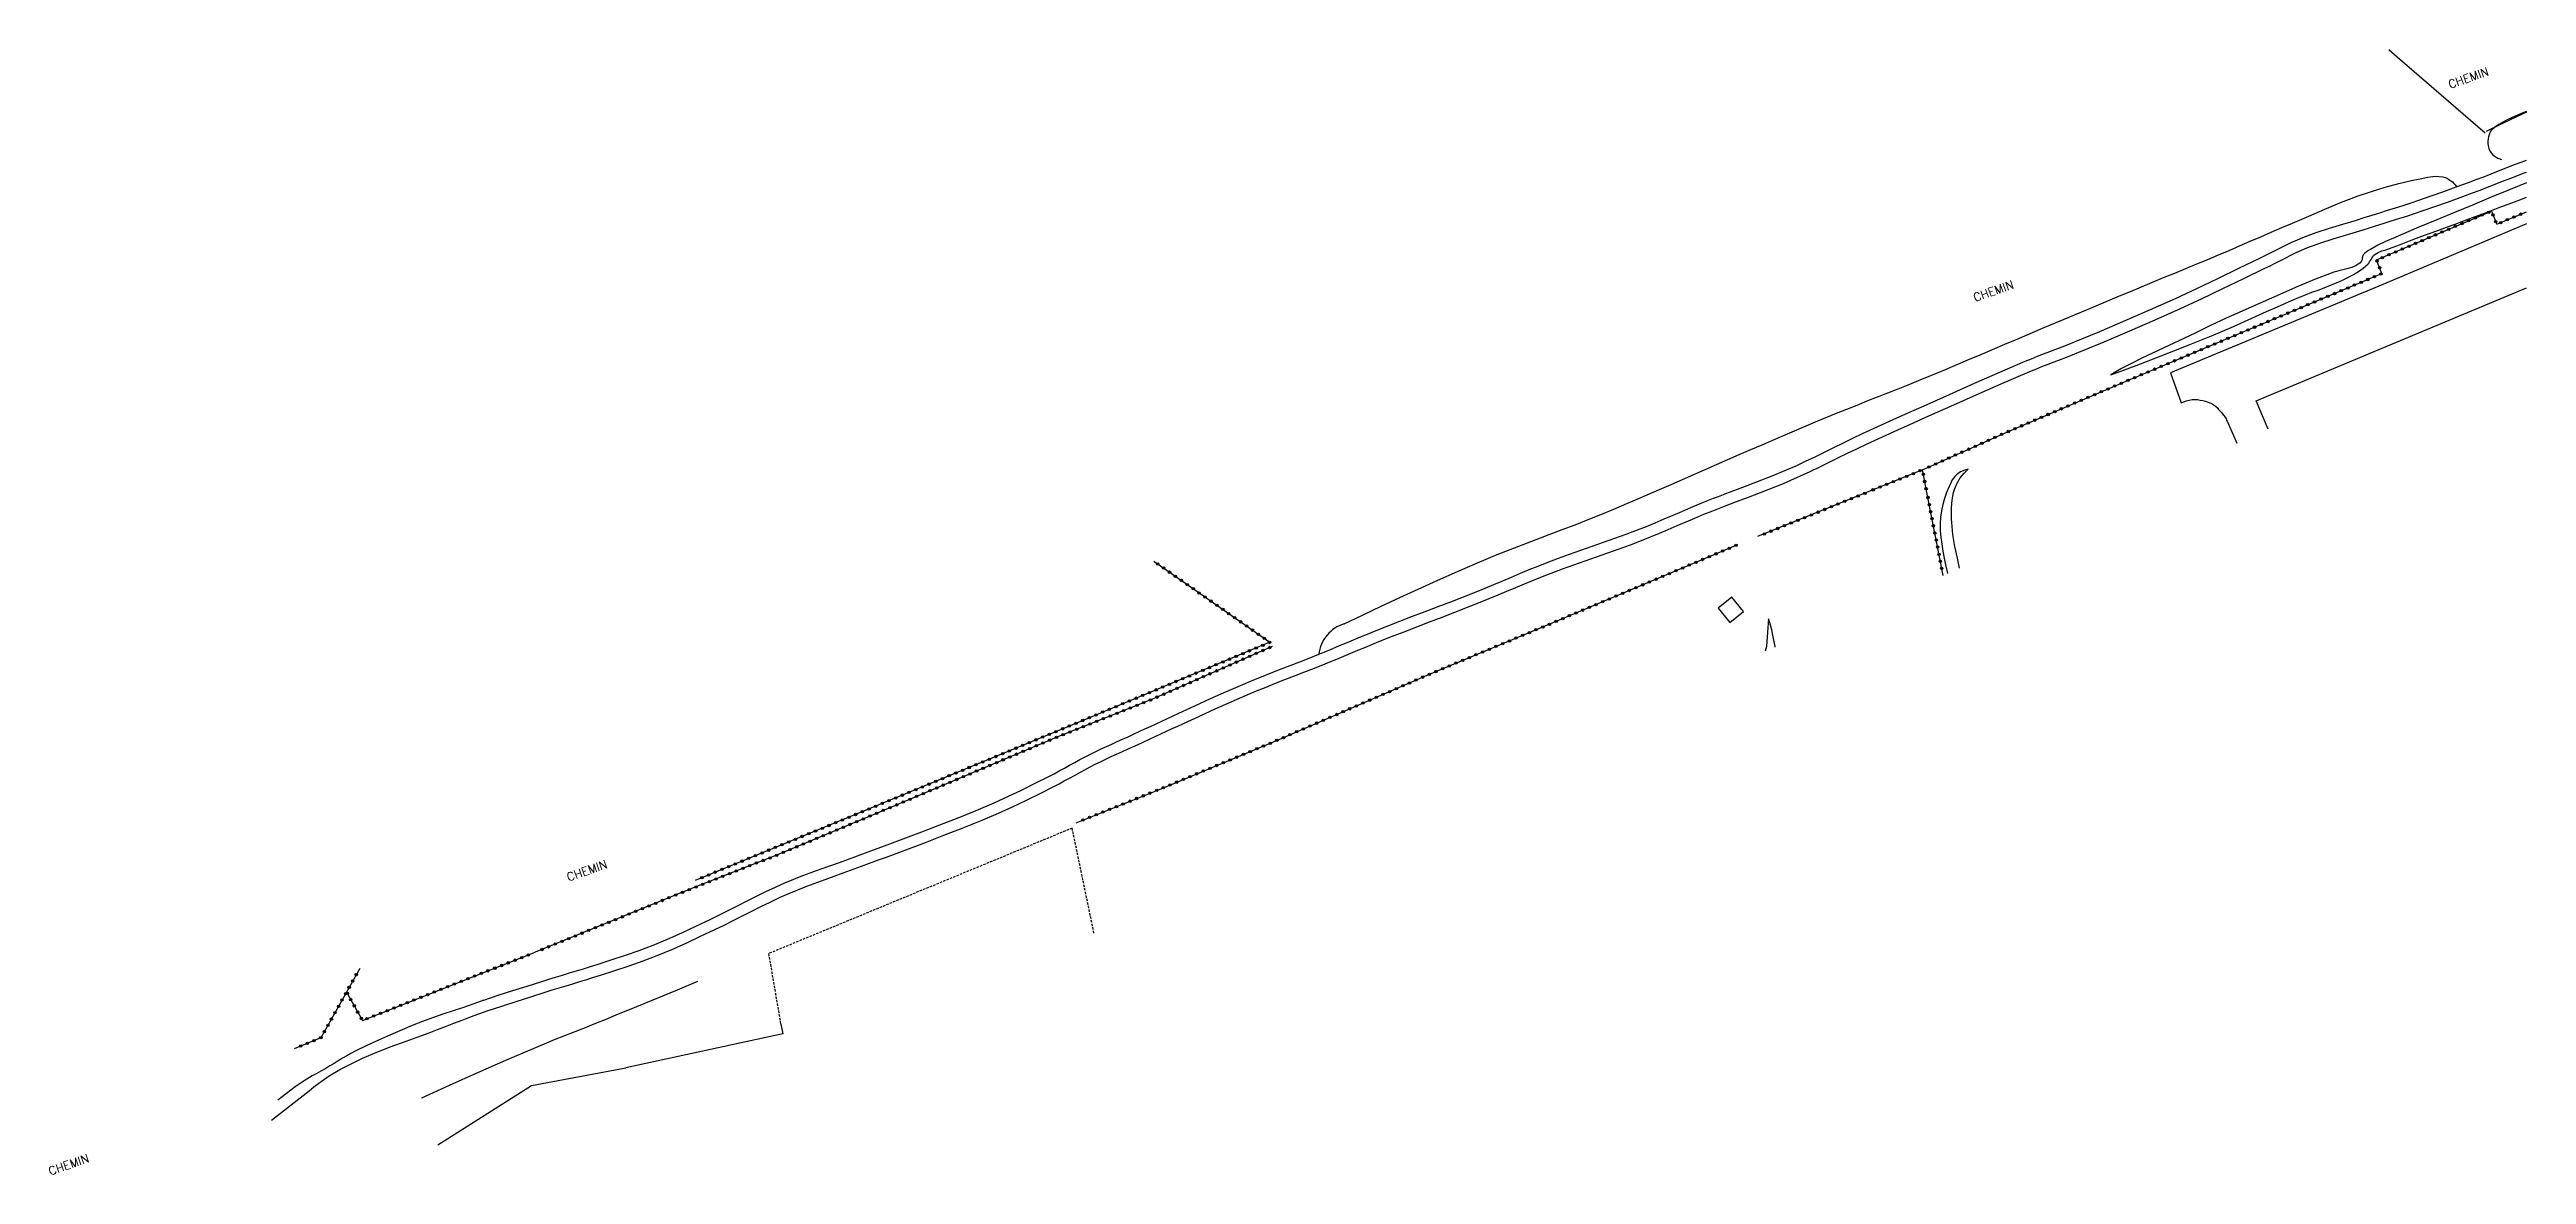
# Model space of a CAD drawing. Header units: millimetres. Extents: x 161000 to 162000, y 127000 to 127768.
# Drawn here: x 161486 to 162000, y 127535 to 127768 of the extents above; entities that cross this region are included whole.
import ezdxf
from ezdxf.enums import TextEntityAlignment as Align

# ---------------------------------------------------------------- set-up
doc = ezdxf.new("R2010")
doc.units = ezdxf.units.MM
doc.linetypes.add('DASHED', pattern=[0.75, 0.5, -0.25])
doc.layers.get('0').update_dxf_attribs({"linetype": 'CONTINUOUS'})
for name, color, linetype in [('W0017', 7, 'CONTINUOUS'), ('W0071', 7, 'CONTINUOUS'), ('W0101', 7, 'CONTINUOUS'), ('W0112', 1, 'DASHED'), ('W0211', 2, 'CONTINUOUS'), ('W0214', 2, 'CONTINUOUS'), ('W0300', 7, 'CONTINUOUS'), ('W0310', 3, 'CONTINUOUS'), ('W0323', 7, 'CONTINUOUS'), ('W0330', 7, 'CONTINUOUS'), ('W0333', 7, 'CONTINUOUS'), ('W0600', 7, 'CONTINUOUS'), ('W0989', 7, 'CONTINUOUS')]:
    doc.layers.add(name, color=color, linetype=linetype)
doc.styles.get("Standard").update_dxf_attribs({"font": 'romans.shx', "width": 0.85})

msp = doc.modelspace()

# ---------------------------------------------------------------- texts
at = {"layer": 'W0989'}
for p in [(161987.97, 127762.04), (161889.4, 127717.82), (161597.54, 127597.56), (161490, 127536.56)]:
    msp.add_text('CHEMIN', height=1.75, rotation=19.3387, dxfattribs=at).set_placement(p, align=Align.MIDDLE_CENTER)

# ---------------------------------------------------------------- blocks, each defined once
blk = doc.blocks.new('t323o')
at = {"color": 0, "linetype": 'Continuous'}
for radius in [0.25, 0.15]:
    blk.add_circle((0, 0), radius, dxfattribs=at)

# ---------------------------------------------------------------- linework, layer by layer
at = {"layer": 'W0017'}
for points in [[(162000, 127731.73), (161971.04, 127719.52), (161926.12, 127700.86), (161928.36, 127694.58)], [(161928.36, 127694.58), (161928.89, 127694.84), (161929.45, 127695.04), (161930.03, 127695.18), (161930.61, 127695.27), (161931.18, 127695.3), (161931.74, 127695.27), (161932.3, 127695.19), (161932.85, 127695.08), (161933.41, 127694.93), (161933.96, 127694.76), (161934.49, 127694.53), (161935.01, 127694.26), (161935.41, 127693.96), (161935.79, 127693.63), (161936.13, 127693.26), (161936.47, 127692.9), (161936.72, 127692.61), (161936.95, 127692.32), (161937.18, 127692.01), (161937.39, 127691.7), (161937.53, 127691.48), (161937.67, 127691.26), (161937.79, 127691.03), (161937.91, 127690.8)], [(161937.91, 127690.8), (161939.5, 127687.21), (161939.92, 127686.24)], [(161637.75, 127565.67), (161638.18, 127563.67), (161605.62, 127556.65)], [(161566.62, 127540.66), (161586.03, 127552.94), (161605.62, 127556.65)]]:
    msp.add_lwpolyline(points, dxfattribs=at)
at = {"layer": 'W0071'}
for points in [[(161834.39, 127676), (161837.42, 127677.14), (161840.44, 127678.27), (161843.45, 127679.44), (161846.43, 127680.68), (161848.43, 127681.57), (161850.42, 127682.49), (161852.39, 127683.44), (161854.35, 127684.4), (161856.31, 127685.37), (161858.28, 127686.33), (161860.24, 127687.28), (161862.22, 127688.22), (161865.42, 127689.69), (161868.62, 127691.14), (161871.83, 127692.58), (161875.04, 127694.01), (161880.26, 127696.35), (161885.49, 127698.69), (161890.72, 127701), (161895.99, 127703.24), (161897.26, 127703.75), (161898.53, 127704.26), (161899.81, 127704.75), (161901.09, 127705.24), (161902.37, 127705.73), (161903.65, 127706.22), (161904.93, 127706.73), (161906.2, 127707.24), (161911.47, 127709.44), (161916.73, 127711.67), (161921.97, 127713.95), (161927.19, 127716.29), (161931.59, 127718.32), (161935.96, 127720.41), (161940.33, 127722.53), (161944.7, 127724.63), (161945.81, 127725.17), (161946.91, 127725.73), (161948.01, 127726.29), (161949.11, 127726.85), (161950.22, 127727.4), (161951.33, 127727.93), (161952.46, 127728.44), (161953.6, 127728.92), (161956.34, 127729.93), (161959.12, 127730.82), (161961.92, 127731.66), (161964.7, 127732.52), (161966.32, 127733.03), (161967.95, 127733.54), (161969.57, 127734.05), (161971.19, 127734.56), (161972.82, 127735.07), (161974.44, 127735.58), (161976.06, 127736.11), (161977.67, 127736.65), (161980.26, 127737.54), (161982.85, 127738.46), (161985.43, 127739.4), (161988, 127740.35), (161989.56, 127740.94), (161991.12, 127741.53), (161992.67, 127742.14), (161994.23, 127742.75), (161995.78, 127743.36), (161997.34, 127743.96), (161998.89, 127744.56), (162000, 127744.97)], [(161841.04, 127676), (161842.63, 127676.61), (161844.22, 127677.24), (161845.8, 127677.88), (161847.37, 127678.55), (161849.37, 127679.44), (161851.36, 127680.36), (161853.34, 127681.31), (161855.31, 127682.27), (161857.27, 127683.24), (161859.24, 127684.21), (161861.21, 127685.16), (161863.19, 127686.1), (161866.38, 127687.56), (161869.58, 127689.01), (161872.78, 127690.45), (161875.99, 127691.88), (161881.21, 127694.22), (161886.42, 127696.56), (161891.65, 127698.86), (161896.92, 127701.1), (161898.18, 127701.61), (161899.45, 127702.12), (161900.72, 127702.61), (161902, 127703.1), (161903.28, 127703.58), (161904.55, 127704.07), (161905.82, 127704.57), (161907.09, 127705.09), (161912.39, 127707.29), (161917.68, 127709.54), (161922.94, 127711.83), (161928.18, 127714.18), (161932.59, 127716.22), (161936.97, 127718.31), (161941.33, 127720.42), (161945.7, 127722.53), (161946.79, 127723.06), (161947.88, 127723.61), (161948.96, 127724.16), (161950.04, 127724.71), (161951.12, 127725.25), (161952.22, 127725.78), (161953.33, 127726.28), (161954.45, 127726.75), (161957.15, 127727.75), (161959.9, 127728.62), (161962.66, 127729.45), (161965.41, 127730.3), (161967.04, 127730.81), (161968.66, 127731.32), (161970.28, 127731.83), (161971.91, 127732.34), (161973.53, 127732.85), (161975.16, 127733.36), (161976.77, 127733.89), (161978.39, 127734.43), (161981.01, 127735.33), (161983.62, 127736.26), (161986.22, 127737.21), (161988.82, 127738.17), (161990.38, 127738.75), (161991.94, 127739.35), (161993.49, 127739.96), (161995.05, 127740.57), (161996.6, 127741.18), (161998.16, 127741.78), (161999.71, 127742.38), (162000, 127742.48)], [(161576.15, 127570.7), (161579.15, 127571.68), (161582.16, 127572.65), (161585.17, 127573.61), (161588.18, 127574.56), (161589.62, 127575.01), (161591.05, 127575.45), (161592.49, 127575.89), (161593.93, 127576.32), (161595.37, 127576.76), (161596.81, 127577.2), (161598.25, 127577.65), (161599.68, 127578.11), (161602.59, 127579.05), (161605.51, 127580), (161608.41, 127581), (161611.28, 127582.09), (161614.27, 127583.34), (161617.22, 127584.67), (161620.15, 127586.06), (161623.08, 127587.44), (161625.03, 127588.37), (161626.97, 127589.33), (161628.89, 127590.31), (161630.82, 127591.29), (161632.75, 127592.26), (161634.69, 127593.21), (161636.65, 127594.13), (161638.63, 127595), (161642.36, 127596.52), (161646.14, 127597.91), (161649.93, 127599.26), (161653.7, 127600.64), (161655.37, 127601.26), (161657.03, 127601.87), (161658.7, 127602.48), (161660.36, 127603.1), (161662.02, 127603.71), (161663.69, 127604.33), (161665.35, 127604.96), (161667, 127605.59), (161670.77, 127607.05), (161674.54, 127608.52), (161678.29, 127610.03), (161682.01, 127611.62), (161684.88, 127612.92), (161687.73, 127614.28), (161690.56, 127615.68), (161693.38, 127617.1), (161694.47, 127617.66), (161695.55, 127618.24), (161696.63, 127618.83), (161697.7, 127619.42), (161698.77, 127620.01), (161699.85, 127620.6), (161700.93, 127621.17), (161702.03, 127621.73), (161703.13, 127622.27), (161704.24, 127622.8), (161705.35, 127623.31), (161706.47, 127623.82), (161707.58, 127624.33), (161708.7, 127624.83), (161709.82, 127625.34), (161710.93, 127625.85), (161712.11, 127626.4), (161713.28, 127626.95), (161714.46, 127627.49), (161715.64, 127628.04), (161716.81, 127628.59), (161717.99, 127629.13), (161719.17, 127629.68), (161720.34, 127630.22), (161723.65, 127631.73), (161726.96, 127633.24), (161730.28, 127634.74), (161733.62, 127636.18), (161735.58, 127636.99), (161737.54, 127637.79), (161739.52, 127638.57), (161741.49, 127639.33), (161743.47, 127640.1), (161745.45, 127640.87), (161747.42, 127641.64), (161749.39, 127642.43), (161750.84, 127643.02), (161752.29, 127643.62), (161753.73, 127644.23), (161755.17, 127644.83), (161756.62, 127645.44), (161758.07, 127646.04), (161759.51, 127646.64), (161760.96, 127647.22), (161763.59, 127648.27), (161766.23, 127649.3), (161768.86, 127650.32), (161771.5, 127651.33), (161774.15, 127652.34), (161776.78, 127653.35), (161779.42, 127654.38), (161782.05, 127655.42), (161783.9, 127656.17), (161785.74, 127656.93), (161787.58, 127657.7), (161789.41, 127658.47), (161791.25, 127659.24), (161793.09, 127660), (161794.94, 127660.75), (161796.8, 127661.47), (161799.12, 127662.35), (161801.46, 127663.2), (161803.81, 127664.03), (161806.16, 127664.85), (161808.51, 127665.67), (161810.85, 127666.5), (161813.19, 127667.35), (161815.52, 127668.24), (161817.37, 127668.97), (161819.22, 127669.73), (161821.07, 127670.51), (161822.91, 127671.29), (161824.75, 127672.08), (161826.59, 127672.87), (161828.43, 127673.64), (161830.28, 127674.4), (161831.31, 127674.81), (161832.33, 127675.21), (161833.36, 127675.61), (161834.39, 127676)], [(161576.86, 127568.48), (161579.86, 127569.46), (161582.86, 127570.43), (161585.87, 127571.39), (161588.89, 127572.34), (161590.32, 127572.79), (161591.76, 127573.23), (161593.2, 127573.66), (161594.63, 127574.1), (161596.07, 127574.53), (161597.51, 127574.97), (161598.94, 127575.42), (161600.37, 127575.88), (161603.33, 127576.84), (161606.28, 127577.8), (161609.22, 127578.82), (161612.13, 127579.91), (161615.15, 127581.18), (161618.14, 127582.53), (161621.11, 127583.93), (161624.07, 127585.33), (161626, 127586.25), (161627.91, 127587.2), (161629.82, 127588.17), (161631.73, 127589.14), (161633.64, 127590.1), (161635.56, 127591.04), (161637.5, 127591.95), (161639.46, 127592.82), (161643.18, 127594.33), (161646.96, 127595.73), (161650.74, 127597.08), (161654.52, 127598.45), (161656.18, 127599.07), (161657.85, 127599.69), (161659.51, 127600.3), (161661.18, 127600.91), (161662.84, 127601.53), (161664.5, 127602.15), (161666.16, 127602.77), (161667.82, 127603.41), (161671.62, 127604.88), (161675.42, 127606.36), (161679.2, 127607.88), (161682.95, 127609.49), (161685.85, 127610.8), (161688.74, 127612.17), (161691.6, 127613.59), (161694.45, 127615.02), (161695.53, 127615.58), (161696.6, 127616.15), (161697.66, 127616.74), (161698.72, 127617.32), (161699.79, 127617.91), (161700.85, 127618.49), (161701.93, 127619.06), (161703.01, 127619.61), (161704.11, 127620.15), (161705.22, 127620.68), (161706.33, 127621.2), (161707.45, 127621.71), (161708.56, 127622.21), (161709.68, 127622.72), (161710.8, 127623.23), (161711.91, 127623.74), (161713.09, 127624.29), (161714.26, 127624.83), (161715.44, 127625.38), (161716.62, 127625.93), (161717.79, 127626.47), (161718.97, 127627.02), (161720.15, 127627.56), (161721.32, 127628.1), (161724.62, 127629.61), (161727.91, 127631.12), (161731.21, 127632.6), (161734.54, 127634.04), (161736.49, 127634.85), (161738.45, 127635.64), (161740.42, 127636.42), (161742.39, 127637.18), (161744.36, 127637.95), (161746.33, 127638.71), (161748.3, 127639.48), (161750.27, 127640.27), (161751.72, 127640.86), (161753.16, 127641.46), (161754.61, 127642.07), (161756.05, 127642.67), (161757.49, 127643.28), (161758.94, 127643.88), (161760.38, 127644.47), (161761.83, 127645.06), (161764.46, 127646.1), (161767.09, 127647.13), (161769.73, 127648.15), (161772.37, 127649.16), (161775.01, 127650.17), (161777.64, 127651.19), (161780.28, 127652.21), (161782.9, 127653.25), (161784.75, 127654), (161786.59, 127654.76), (161788.43, 127655.53), (161790.27, 127656.3), (161792.1, 127657.07), (161793.95, 127657.83), (161795.79, 127658.58), (161797.65, 127659.3), (161799.98, 127660.18), (161802.32, 127661.03), (161804.66, 127661.86), (161807.01, 127662.68), (161809.36, 127663.5), (161811.71, 127664.33), (161814.05, 127665.18), (161816.37, 127666.07), (161818.23, 127666.81), (161820.09, 127667.57), (161821.93, 127668.34), (161823.77, 127669.13), (161825.61, 127669.92), (161827.46, 127670.7), (161829.3, 127671.48), (161831.16, 127672.23), (161833.62, 127673.2), (161836.09, 127674.14), (161838.56, 127675.07), (161841.04, 127676)], [(161532.1, 127545.76), (161532.1, 127545.76), (161539.89, 127551.86), (161539.89, 127551.86), (161539.89, 127551.86), (161539.89, 127551.86), (161539.89, 127551.86), (161539.89, 127551.86), (161539.89, 127551.86), (161540.86, 127552.7), (161541.88, 127553.49), (161544.04, 127554.95), (161546.29, 127556.27), (161548.6, 127557.48), (161550.95, 127558.62), (161553.92, 127559.92), (161556.95, 127561.07), (161560, 127562.15), (161563.05, 127563.26), (161564.77, 127563.91), (161566.5, 127564.56), (161568.22, 127565.23), (161569.94, 127565.89), (161571.67, 127566.55), (161573.39, 127567.2), (161575.12, 127567.85), (161576.86, 127568.48)], [(161576.15, 127570.7), (161574.04, 127569.93), (161571.91, 127569.19), (161569.78, 127568.46), (161567.65, 127567.74), (161565.52, 127567), (161563.4, 127566.23), (161561.3, 127565.42), (161559.23, 127564.54), (161556.77, 127563.46), (161554.32, 127562.39), (161551.88, 127561.28), (161549.48, 127560.09), (161548.58, 127559.62), (161547.7, 127559.12), (161546.82, 127558.61), (161545.94, 127558.09), (161545.07, 127557.57), (161544.2, 127557.04), (161543.33, 127556.52), (161542.45, 127556.01), (161541.49, 127555.47), (161540.52, 127554.95), (161538.87, 127553.97), (161537, 127552.69), (161533.41, 127549.9)]]:
    msp.add_lwpolyline(points, dxfattribs=at)
at = {"layer": 'W0101'}
for points in [[(161943.92, 127695.01), (162000, 127718.46)], [(161946.37, 127689.14), (161943.92, 127695.01)]]:
    msp.add_lwpolyline(points, dxfattribs=at)
at = {"layer": 'W0112'}
msp.add_lwpolyline([(161702.75, 127584.59), (161698.23, 127606.37), (161635.23, 127580.33), (161637.75, 127565.67)], dxfattribs=at)
at = {"layer": 'W0211'}
for points in [[(161913.73, 127700.42), (161918.99, 127702.36), (161924.22, 127704.36), (161929.44, 127706.42), (161934.63, 127708.53), (161936.93, 127709.49), (161939.22, 127710.48), (161941.5, 127711.49), (161943.78, 127712.51), (161946.06, 127713.53), (161948.34, 127714.54), (161950.62, 127715.54), (161952.91, 127716.53), (161954.18, 127717.05), (161955.46, 127717.54), (161956.75, 127718.02), (161958.04, 127718.5), (161959.32, 127718.99), (161960.59, 127719.52), (161961.85, 127720.08), (161963.08, 127720.7), (161964.13, 127721.27), (161965.16, 127721.89), (161966.15, 127722.57), (161967.06, 127723.36), (161967.27, 127723.59), (161967.45, 127723.84), (161967.61, 127724.11), (161967.76, 127724.38), (161967.92, 127724.64), (161968.09, 127724.91), (161968.28, 127725.15), (161968.52, 127725.37), (161969.23, 127725.81), (161970.01, 127726.12), (161970.81, 127726.36), (161971.57, 127726.62), (161973.63, 127727.41), (161975.7, 127728.19), (161977.77, 127728.95), (161979.84, 127729.71), (161981.63, 127730.38), (161983.42, 127731.05), (161985.21, 127731.71), (161987, 127732.38), (161988.79, 127733.04), (161990.58, 127733.71), (161992.37, 127734.38), (161994.16, 127735.06), (161998.82, 127736.83), (162000, 127737.29)], [(161880.82, 127678.6), (161879.66, 127676)], [(161884.17, 127680.87), (161883.61, 127680.72), (161883.08, 127680.52), (161882.56, 127680.27), (161882.08, 127679.96), (161881.71, 127679.67), (161881.38, 127679.34), (161881.08, 127678.98), (161880.82, 127678.6)], [(161879.66, 127676), (161879.24, 127674.76), (161878.89, 127673.49), (161878.61, 127672.21), (161878.41, 127670.92), (161878.32, 127669.5), (161878.37, 127668.09), (161878.51, 127666.69), (161878.68, 127665.3), (161878.89, 127663.85), (161879.15, 127662.41), (161879.44, 127660.97), (161879.76, 127659.54), (161879.84, 127659.18)], [(161842.73, 127649.8), (161842.52, 127647.05), (161842.27, 127644.07), (161842, 127643.12)]]:
    msp.add_lwpolyline(points, dxfattribs=at)
at = {"layer": 'W0214'}
for points in [[(162000, 127740.26), (161996.64, 127738.89), (161992.71, 127737.27), (161988.78, 127735.64), (161985.08, 127734.12), (161981.37, 127732.6), (161977.68, 127731.06), (161974.01, 127729.46), (161972.4, 127728.76), (161970.78, 127728.06), (161969.19, 127727.31), (161967.65, 127726.45), (161967.25, 127726.21), (161966.84, 127725.96), (161966.46, 127725.66), (161966.14, 127725.29), (161966.06, 127725.14), (161966, 127724.97), (161965.97, 127724.8), (161965.94, 127724.63), (161965.92, 127724.46), (161965.89, 127724.29), (161965.83, 127724.12), (161965.74, 127723.97), (161965.44, 127723.62), (161965.07, 127723.35), (161964.68, 127723.12), (161964.28, 127722.92), (161963.77, 127722.7), (161963.24, 127722.53), (161962.71, 127722.39), (161962.17, 127722.26), (161961.63, 127722.15), (161961.1, 127722.03), (161960.57, 127721.89), (161960.04, 127721.73), (161956.03, 127720.23), (161952.09, 127718.57), (161948.18, 127716.84), (161944.27, 127715.11), (161940.99, 127713.65), (161937.71, 127712.18), (161934.46, 127710.67), (161931.23, 127709.09), (161929.05, 127708.01), (161926.84, 127706.97), (161924.63, 127705.94), (161922.41, 127704.91), (161920.21, 127703.86), (161918.02, 127702.78), (161915.86, 127701.64), (161913.73, 127700.42)], [(161881.14, 127676), (161881.2, 127676.21), (161881.26, 127676.42), (161881.33, 127676.63), (161881.4, 127676.83), (161881.89, 127677.97), (161882.52, 127679.03), (161883.29, 127680), (161884.17, 127680.87)], [(161882.38, 127660.32), (161881.94, 127662.35), (161881.41, 127664.79), (161880.98, 127667.26), (161880.75, 127669.75), (161880.72, 127670.53), (161880.7, 127671.32), (161880.69, 127672.1), (161880.7, 127672.88), (161880.74, 127673.67), (161880.82, 127674.45), (161880.95, 127675.23), (161881.14, 127676)], [(161844.1, 127643.95), (161844.09, 127644.03), (161843.84, 127645.39), (161843.57, 127646.74), (161843.4, 127647.52), (161843.2, 127648.29), (161842.98, 127649.05), (161842.73, 127649.8)]]:
    msp.add_lwpolyline(points, dxfattribs=at)
at = {"layer": 'W0300'}
msp.add_lwpolyline([(161620.46, 127574.55), (161616.24, 127572.78), (161612.02, 127571.02), (161607.79, 127569.28), (161603.56, 127567.54), (161601.44, 127566.68), (161599.3, 127565.82), (161597.17, 127564.97), (161595.04, 127564.13), (161592.9, 127563.28), (161590.77, 127562.42), (161588.65, 127561.55), (161586.53, 127560.66), (161580.66, 127558.15), (161574.81, 127555.58), (161568.98, 127552.97), (161563.18, 127550.31)], dxfattribs=at)
at = {"layer": 'W0310'}
msp.add_lwpolyline([(161739.74, 127644.08), (161739.74, 127644.08)], dxfattribs=at)
at = {"layer": 'W0323'}
for points in [[(161874.67, 127680.71), (161892.16, 127688.53), (161917.45, 127699.33), (161970.01, 127721.43), (161968.89, 127724.25), (161992.73, 127734.4), (161993.82, 127731.65), (162000, 127734.25)], [(161875.59, 127676), (161874.67, 127680.71), (161863.05, 127676)], [(161863.05, 127676), (161840.46, 127666.85)], [(161878.96, 127658.78), (161875.59, 127676)], [(161715.18, 127661.73), (161739.26, 127644.93), (161701.49, 127629.15), (161656.11, 127610.35), (161619.99, 127595.53)], [(161699.07, 127607.49), (161716.34, 127614.41), (161740.85, 127624.63), (161772.4, 127638.32), (161798.88, 127649.35), (161836.38, 127665.21)], [(161739.74, 127644.08), (161714.56, 127632.98), (161695.39, 127625.38), (161656.92, 127609.14), (161636.76, 127600.69), (161620.29, 127594.24), (161586.8, 127580.62)], [(161547.66, 127572.36), (161550.95, 127566.48), (161586.8, 127580.62)], [(161550.39, 127577.23), (161542.34, 127562.87), (161536.77, 127560.6)]]:
    msp.add_lwpolyline(points, dxfattribs=at)
at = {"layer": 'W0330'}
msp.add_lwpolyline([(162000, 127754.89), (161997.95, 127753.94), (161994.78, 127752.44), (161991.64, 127750.9)], dxfattribs=at)
at = {"layer": 'W0333'}
for points in [[(161971.43, 127767.91), (161973.19, 127766.39), (161979.27, 127761.14), (161985.35, 127755.9), (161991.44, 127750.66)], [(162000, 127755.05), (161999.25, 127754.77), (161997.68, 127754.11), (161996.14, 127753.37), (161995.21, 127752.89), (161994.29, 127752.37), (161993.4, 127751.76), (161992.63, 127751.01), (161992.5, 127750.84), (161992.4, 127750.65), (161992.33, 127750.45), (161992.26, 127750.24), (161992.14, 127749.8), (161992.05, 127749.35), (161992, 127748.89), (161992.01, 127748.42), (161992.08, 127747.9), (161992.21, 127747.4), (161992.41, 127746.91), (161992.68, 127746.46), (161992.97, 127746.12), (161993.31, 127745.83), (161993.68, 127745.59), (161994.06, 127745.38), (161994.25, 127745.29), (161994.44, 127745.22), (161994.64, 127745.16), (161994.84, 127745.13)], [(161818.65, 127676), (161819.62, 127676.42), (161820.59, 127676.84), (161821.55, 127677.26), (161822.52, 127677.68), (161824.88, 127678.7), (161827.24, 127679.74), (161829.6, 127680.77), (161831.95, 127681.81), (161834.31, 127682.85), (161836.66, 127683.88), (161839.02, 127684.91), (161841.39, 127685.93), (161845.24, 127687.58), (161849.1, 127689.22), (161852.97, 127690.85), (161856.85, 127692.45), (161858.97, 127693.31), (161861.09, 127694.16), (161863.22, 127695), (161865.35, 127695.84), (161867.48, 127696.67), (161869.6, 127697.52), (161871.73, 127698.36), (161873.84, 127699.23), (161876.41, 127700.28), (161878.97, 127701.35), (161881.53, 127702.43), (161884.09, 127703.51), (161886.64, 127704.6), (161889.19, 127705.68), (161891.75, 127706.77), (161894.31, 127707.85), (161899.61, 127710.09), (161904.91, 127712.32), (161910.21, 127714.56), (161915.52, 127716.78), (161917.81, 127717.73), (161920.11, 127718.68), (161922.41, 127719.63), (161924.71, 127720.58), (161927.01, 127721.52), (161929.31, 127722.47), (161931.61, 127723.42), (161933.9, 127724.38), (161936.09, 127725.31), (161938.29, 127726.25), (161940.48, 127727.19), (161942.66, 127728.14), (161944.85, 127729.08), (161947.04, 127730.03), (161949.23, 127730.96), (161951.43, 127731.89), (161954.81, 127733.35), (161958.19, 127734.82), (161961.6, 127736.24), (161965.05, 127737.54), (161967.86, 127738.48), (161970.69, 127739.35), (161973.55, 127740.13), (161976.45, 127740.78), (161977.96, 127741.11), (161979.5, 127741.43), (161981.08, 127741.61), (161982.67, 127741.5), (161983.12, 127741.38), (161983.54, 127741.19), (161983.92, 127740.95), (161984.29, 127740.69), (161984.62, 127740.43), (161984.93, 127740.14), (161985.21, 127739.82), (161985.46, 127739.48)], [(161754.65, 127648.74), (161758.48, 127650.59), (161762.33, 127652.41), (161766.19, 127654.21), (161770.05, 127655.98), (161774.13, 127657.81), (161778.21, 127659.62), (161782.31, 127661.4), (161786.43, 127663.12), (161789.11, 127664.2), (161791.79, 127665.25), (161794.49, 127666.28), (161797.19, 127667.3), (161799.89, 127668.31), (161802.58, 127669.33), (161805.27, 127670.38), (161807.95, 127671.45), (161810.64, 127672.56), (161813.31, 127673.69), (161815.98, 127674.84), (161818.65, 127676)]]:
    msp.add_lwpolyline(points, dxfattribs=at)
msp.add_lwpolyline([(161754.65, 127648.74, 0.147192), (161751.12, 127646.43, 0.147192), (161749.39, 127642.43)], format="xyb", dxfattribs=at)
at = {"layer": 'W0600'}
msp.add_lwpolyline([(161837.54, 127651.3), (161835.12, 127654.32), (161832.26, 127652.02), (161834.68, 127649.01)], close=True, dxfattribs=at)

# ---------------------------------------------------------------- block references
at = {"layer": 'W0323'}
for p, rotation in [((161988.02, 127732.39), 23.07052529003089), ((161989.4, 127732.98), 23.07052529003089), ((161990.78, 127733.57), 23.07052529003089), ((161992.16, 127734.16), 23.07052529003089), ((161993.05, 127733.57), 291.5893103805236), ((161996.05, 127732.59), 22.84060015108181), ((161997.43, 127733.17), 22.84060015108181), ((161998.82, 127733.75), 22.84060015108181), ((161976.98, 127727.69), 23.07052529003089), ((161978.36, 127728.28), 23.07052529003089), ((161979.74, 127728.87), 23.07052529003089), ((161981.12, 127729.46), 23.07052529003089), ((161982.5, 127730.04), 23.07052529003089), ((161983.88, 127730.63), 23.07052529003089), ((161985.26, 127731.22), 23.07052529003089), ((161986.64, 127731.81), 23.07052529003089), ((161993.6, 127732.18), 291.5893103805236), ((161994.67, 127732.01), 22.84060015108181), ((161968.97, 127724.05), 111.6187604892711), ((161969.52, 127722.66), 111.6187604892711), ((161970.08, 127724.75), 23.07052529003089), ((161971.46, 127725.34), 23.07052529003089), ((161972.84, 127725.93), 23.07052529003089), ((161974.22, 127726.52), 23.07052529003089), ((161975.6, 127727.1), 23.07052529003089), ((161960.17, 127717.29), 22.81064609681945), ((161961.55, 127717.87), 22.81064609681945), ((161962.93, 127718.45), 22.81064609681945), ((161964.31, 127719.04), 22.81064609681945), ((161965.7, 127719.62), 22.81064609681945), ((161967.08, 127720.2), 22.81064609681945), ((161968.46, 127720.78), 22.81064609681945), ((161969.84, 127721.36), 22.81064609681945), ((161947.72, 127712.06), 22.81064609681945), ((161949.1, 127712.64), 22.81064609681945), ((161950.49, 127713.22), 22.81064609681945), ((161951.87, 127713.8), 22.81064609681945), ((161953.25, 127714.38), 22.81064609681945), ((161954.63, 127714.96), 22.81064609681945), ((161956.02, 127715.55), 22.81064609681945), ((161957.4, 127716.13), 22.81064609681945), ((161958.78, 127716.71), 22.81064609681945), ((161935.28, 127706.82), 22.81064609681945), ((161936.66, 127707.4), 22.81064609681945), ((161938.04, 127707.99), 22.81064609681945), ((161939.43, 127708.57), 22.81064609681945), ((161940.81, 127709.15), 22.81064609681945), ((161942.19, 127709.73), 22.81064609681945), ((161943.57, 127710.31), 22.81064609681945), ((161944.96, 127710.89), 22.81064609681945), ((161946.34, 127711.48), 22.81064609681945), ((161922.83, 127701.59), 22.81064609681945), ((161924.22, 127702.17), 22.81064609681945), ((161925.6, 127702.75), 22.81064609681945), ((161926.98, 127703.33), 22.81064609681945), ((161928.36, 127703.92), 22.81064609681945), ((161929.75, 127704.5), 22.81064609681945), ((161931.13, 127705.08), 22.81064609681945), ((161932.51, 127705.66), 22.81064609681945), ((161933.89, 127706.24), 22.81064609681945), ((161911.78, 127696.91), 23.12226949809257), ((161913.16, 127697.5), 23.12226949809257), ((161914.54, 127698.08), 23.12226949809257), ((161915.92, 127698.67), 23.12226949809257), ((161917.3, 127699.26), 23.12226949809257), ((161918.68, 127699.84), 22.81064609681945), ((161920.07, 127700.43), 22.81064609681945), ((161921.45, 127701.01), 22.81064609681945), ((161899.37, 127691.61), 23.12226949809257), ((161900.75, 127692.19), 23.12226949809257), ((161902.13, 127692.78), 23.12226949809257), ((161903.51, 127693.37), 23.12226949809257), ((161904.89, 127693.96), 23.12226949809257), ((161906.27, 127694.55), 23.12226949809257), ((161907.65, 127695.14), 23.12226949809257), ((161909.03, 127695.73), 23.12226949809257), ((161910.41, 127696.32), 23.12226949809257), ((161886.99, 127686.22), 24.0860711897853), ((161888.36, 127686.83), 24.0860711897853), ((161889.73, 127687.44), 24.0860711897853), ((161891.1, 127688.05), 24.0860711897853), ((161892.47, 127688.66), 23.12226949809257), ((161893.85, 127689.25), 23.12226949809257), ((161895.23, 127689.84), 23.12226949809257), ((161896.61, 127690.43), 23.12226949809257), ((161897.99, 127691.02), 23.12226949809257), ((161876.04, 127681.32), 24.0860711897853), ((161877.41, 127681.93), 24.0860711897853), ((161878.78, 127682.54), 24.0860711897853), ((161880.14, 127683.16), 24.0860711897853), ((161881.51, 127683.77), 24.0860711897853), ((161882.88, 127684.38), 24.0860711897853), ((161884.25, 127684.99), 24.0860711897853), ((161885.62, 127685.6), 24.0860711897853), ((161862.71, 127675.86), 202.0548333035356), ((161864.44, 127676.56), 202.0548333035051), ((161865.83, 127677.13), 202.0548333035051), ((161867.22, 127677.69), 202.0548333035051), ((161868.61, 127678.25), 202.0548333035051), ((161870, 127678.82), 202.0548333035051), ((161871.39, 127679.38), 202.0548333035051), ((161872.78, 127679.94), 202.0548333035051), ((161874.17, 127680.51), 202.0548333035051), ((161874.85, 127679.76), 101.0684082357942), ((161875.14, 127678.29), 101.0684082357942), ((161875.43, 127676.82), 101.0684082357942), ((161850.2, 127670.79), 202.0548333035356), ((161851.59, 127671.36), 202.0548333035356), ((161852.98, 127671.92), 202.0548333035356), ((161854.37, 127672.48), 202.0548333035356), ((161855.76, 127673.05), 202.0548333035356), ((161857.15, 127673.61), 202.0548333035356), ((161858.54, 127674.17), 202.0548333035356), ((161859.93, 127674.74), 202.0548333035356), ((161861.32, 127675.3), 202.0548333035356), ((161875.79, 127674.97), 101.0684082358305), ((161876.08, 127673.5), 101.0684082358305), ((161876.36, 127672.03), 101.0684082358305), ((161841.85, 127667.41), 202.0548333035356), ((161843.24, 127667.98), 202.0548333035356), ((161844.63, 127668.54), 202.0548333035356), ((161846.02, 127669.1), 202.0548333035356), ((161847.42, 127669.67), 202.0548333035356), ((161848.81, 127670.23), 202.0548333035356), ((161876.65, 127670.56), 101.0684082358305), ((161876.94, 127669.09), 101.0684082358305), ((161877.23, 127667.61), 101.0684082358305), ((161877.52, 127666.14), 101.0684082358305), ((161715.97, 127661.19), 325.0809340154212), ((161824.91, 127660.36), 22.91345649474776), ((161826.29, 127660.94), 22.91345649474776), ((161827.67, 127661.52), 22.91345649474776), ((161829.05, 127662.11), 22.91345649474776), ((161830.44, 127662.69), 22.91345649474776), ((161831.82, 127663.28), 22.91345649474776), ((161833.2, 127663.86), 22.91345649474776), ((161834.58, 127664.44), 22.91345649474776), ((161835.96, 127665.03), 22.91345649474776), ((161877.8, 127664.67), 101.0684082358305), ((161878.09, 127663.2), 101.0684082358305), ((161878.38, 127661.73), 101.0684082358305), ((161717.2, 127660.33), 325.0809340154212), ((161718.43, 127659.47), 325.0809340154212), ((161719.65, 127658.61), 325.0809340154212), ((161720.88, 127657.76), 325.0809340154212), ((161722.11, 127656.9), 325.0809340154212), ((161723.34, 127656.04), 325.0809340154212), ((161813.86, 127655.68), 22.91345649474776), ((161815.24, 127656.27), 22.91345649474776), ((161816.62, 127656.85), 22.91345649474776), ((161818, 127657.44), 22.91345649474776), ((161819.38, 127658.02), 22.91345649474776), ((161820.76, 127658.6), 22.91345649474776), ((161822.15, 127659.19), 22.91345649474776), ((161823.53, 127659.77), 22.91345649474776), ((161878.67, 127660.25), 101.0684082358305), ((161724.57, 127655.18), 325.0809340154212), ((161725.8, 127654.32), 325.0809340154212), ((161727.03, 127653.46), 325.0809340154212), ((161728.26, 127652.6), 325.0809340154212), ((161729.49, 127651.75), 325.0809340154212), ((161730.72, 127650.89), 325.0809340154212), ((161801.42, 127650.43), 22.91345649474776), ((161802.8, 127651.01), 22.91345649474776), ((161804.18, 127651.6), 22.91345649474776), ((161805.57, 127652.18), 22.91345649474776), ((161806.95, 127652.76), 22.91345649474776), ((161808.33, 127653.35), 22.91345649474776), ((161809.71, 127653.93), 22.91345649474776), ((161811.09, 127654.52), 22.91345649474776), ((161812.47, 127655.1), 22.91345649474776), ((161731.95, 127650.03), 325.0809340154212), ((161733.18, 127649.17), 325.0809340154212), ((161734.41, 127648.31), 325.0809340154212), ((161735.64, 127647.45), 325.0809340154212), ((161736.87, 127646.59), 325.0809340154212), ((161738.1, 127645.73), 325.0809340154212), ((161788.97, 127645.22), 22.6261631119092), ((161790.35, 127645.8), 22.6261631119092), ((161791.73, 127646.38), 22.6261631119092), ((161793.12, 127646.95), 22.6261631119092), ((161794.5, 127647.53), 22.6261631119092), ((161795.89, 127648.11), 22.6261631119092), ((161797.27, 127648.68), 22.6261631119092), ((161798.66, 127649.26), 22.6261631119092), ((161800.04, 127649.84), 22.91345649474776), ((161728.1, 127640.27), 202.6771476798699), ((161729.49, 127640.85), 202.6771476798699), ((161730.87, 127641.42), 202.6771476798699), ((161730.96, 127640.21), 203.7821273205035), ((161732.26, 127642), 202.6771476798699), ((161732.33, 127640.81), 203.7821273205035), ((161733.64, 127642.58), 202.6771476798699), ((161733.7, 127641.42), 203.7821273205035), ((161735.02, 127643.16), 202.6771476798699), ((161735.08, 127642.02), 203.7821273205035), ((161736.41, 127643.74), 202.6771476798699), ((161736.45, 127642.63), 203.7821273205035), ((161737.79, 127644.31), 202.6771476798699), ((161737.82, 127643.23), 203.7821273205035), ((161739.18, 127644.89), 202.6771476798699), ((161739.19, 127643.84), 203.7821273205035), ((161776.5, 127640.03), 22.6261631119092), ((161777.89, 127640.61), 22.6261631119092), ((161779.27, 127641.18), 22.6261631119092), ((161780.66, 127641.76), 22.6261631119092), ((161782.04, 127642.34), 22.6261631119092), ((161783.43, 127642.91), 22.6261631119092), ((161784.81, 127643.49), 22.6261631119092), ((161786.2, 127644.07), 22.6261631119092), ((161787.58, 127644.64), 22.6261631119092), ((161715.65, 127635.06), 202.6771476798699), ((161717.03, 127635.64), 202.6771476798699), ((161718.42, 127636.22), 202.6771476798699), ((161718.6, 127634.76), 203.7821273205035), ((161719.8, 127636.8), 202.6771476798699), ((161719.98, 127635.37), 203.7821273205035), ((161721.18, 127637.38), 202.6771476798699), ((161721.35, 127635.97), 203.7821273205035), ((161722.57, 127637.95), 202.6771476798699), ((161722.72, 127636.58), 203.7821273205035), ((161723.95, 127638.53), 202.6771476798699), ((161724.09, 127637.18), 203.7821273205035), ((161725.34, 127639.11), 202.6771476798699), ((161725.47, 127637.79), 203.7821273205035), ((161726.72, 127639.69), 202.6771476798699), ((161726.84, 127638.39), 203.7821273205035), ((161728.21, 127639), 203.7821273205035), ((161729.58, 127639.6), 203.7821273205035), ((161764.09, 127634.71), 23.45458257053823), ((161765.47, 127635.31), 23.45458257053823), ((161766.85, 127635.91), 23.45458257053823), ((161768.22, 127636.5), 23.45458257053823), ((161769.6, 127637.1), 23.45458257053823), ((161770.97, 127637.7), 23.45458257053823), ((161772.35, 127638.3), 23.45458257053823), ((161773.74, 127638.87), 22.6261631119092), ((161775.12, 127639.45), 22.6261631119092), ((161703.19, 127629.86), 202.6771476798699), ((161704.58, 127630.44), 202.6771476798699), ((161705.96, 127631.01), 202.6771476798699), ((161706.12, 127629.64), 201.617799551304), ((161707.34, 127631.59), 202.6771476798699), ((161707.51, 127630.19), 201.617799551304), ((161708.73, 127632.17), 202.6771476798699), ((161708.91, 127630.74), 201.617799551304), ((161710.11, 127632.75), 202.6771476798699), ((161710.3, 127631.3), 201.617799551304), ((161711.5, 127633.33), 202.6771476798699), ((161711.7, 127631.85), 201.617799551304), ((161712.88, 127633.91), 202.6771476798699), ((161713.09, 127632.4), 201.617799551304), ((161714.26, 127634.48), 202.6771476798699), ((161714.48, 127632.95), 201.617799551304), ((161715.86, 127633.55), 203.7821273205035), ((161717.23, 127634.16), 203.7821273205035), ((161753.09, 127629.94), 23.45458257053823), ((161754.46, 127630.53), 23.45458257053823), ((161755.84, 127631.13), 23.45458257053823), ((161757.21, 127631.73), 23.45458257053823), ((161758.59, 127632.33), 23.45458257053823), ((161759.97, 127632.92), 23.45458257053823), ((161761.34, 127633.52), 23.45458257053823), ((161762.72, 127634.12), 23.45458257053823), ((161690.72, 127624.69), 202.4958618979257), ((161692.11, 127625.26), 202.4958618979257), ((161693.49, 127625.83), 202.4958618979257), ((161693.58, 127624.62), 202.8890346537548), ((161694.88, 127626.41), 202.4958618979257), ((161694.97, 127625.21), 202.8890346537548), ((161696.26, 127626.98), 202.4958618979257), ((161696.36, 127625.77), 201.617799551304), ((161697.65, 127627.56), 202.4958618979257), ((161697.75, 127626.32), 201.617799551304), ((161699.04, 127628.13), 202.4958618979257), ((161699.15, 127626.87), 201.617799551304), ((161700.42, 127628.7), 202.4958618979257), ((161700.54, 127627.43), 201.617799551304), ((161701.81, 127629.28), 202.6771476798699), ((161701.93, 127627.98), 201.617799551304), ((161703.33, 127628.53), 201.617799551304), ((161704.72, 127629.08), 201.617799551304), ((161740.7, 127624.57), 22.62102651492135), ((161742.08, 127625.16), 23.45458257053823), ((161743.45, 127625.76), 23.45458257053823), ((161744.83, 127626.36), 23.45458257053823), ((161746.21, 127626.95), 23.45458257053823), ((161747.58, 127627.55), 23.45458257053823), ((161748.96, 127628.15), 23.45458257053823), ((161750.33, 127628.74), 23.45458257053823), ((161751.71, 127629.34), 23.45458257053823), ((161678.25, 127619.52), 202.4958618979257), ((161679.63, 127620.1), 202.4958618979257), ((161681.02, 127620.67), 202.4958618979257), ((161681.15, 127619.37), 202.8890346537548), ((161682.41, 127621.24), 202.4958618979257), ((161682.53, 127619.96), 202.8890346537548), ((161683.79, 127621.82), 202.4958618979257), ((161683.91, 127620.54), 202.8890346537548), ((161685.18, 127622.39), 202.4958618979257), ((161685.29, 127621.12), 202.8890346537548), ((161686.56, 127622.96), 202.4958618979257), ((161686.67, 127621.71), 202.8890346537548), ((161687.95, 127623.54), 202.4958618979257), ((161688.06, 127622.29), 202.8890346537548), ((161689.34, 127624.11), 202.4958618979257), ((161689.44, 127622.87), 202.8890346537548), ((161690.82, 127623.46), 202.8890346537548), ((161692.2, 127624.04), 202.8890346537548), ((161728.24, 127619.37), 22.62102651492135), ((161729.62, 127619.95), 22.62102651492135), ((161731.01, 127620.53), 22.62102651492135), ((161732.39, 127621.1), 22.62102651492135), ((161733.78, 127621.68), 22.62102651492135), ((161735.16, 127622.26), 22.62102651492135), ((161736.55, 127622.84), 22.62102651492135), ((161737.93, 127623.41), 22.62102651492135), ((161739.32, 127623.99), 22.62102651492135), ((161665.78, 127614.36), 202.4958618979257), ((161667.16, 127614.93), 202.4958618979257), ((161668.55, 127615.5), 202.4958618979257), ((161668.71, 127614.12), 202.8890346537548), ((161669.93, 127616.08), 202.4958618979257), ((161670.09, 127614.71), 202.8890346537548), ((161671.32, 127616.65), 202.4958618979257), ((161671.47, 127615.29), 202.8890346537548), ((161672.7, 127617.23), 202.4958618979257), ((161672.86, 127615.87), 202.8890346537548), ((161674.09, 127617.8), 202.4958618979257), ((161674.24, 127616.46), 202.8890346537548), ((161675.48, 127618.37), 202.4958618979257), ((161675.62, 127617.04), 202.8890346537548), ((161676.86, 127618.95), 202.4958618979257), ((161677, 127617.62), 202.8890346537548), ((161678.38, 127618.21), 202.8890346537548), ((161679.76, 127618.79), 202.8890346537548), ((161715.77, 127614.19), 21.83572175661013), ((161717.16, 127614.76), 22.62102651492135), ((161718.55, 127615.34), 22.62102651492135), ((161719.93, 127615.91), 22.62102651492135), ((161721.32, 127616.49), 22.62102651492135), ((161722.7, 127617.07), 22.62102651492135), ((161724.09, 127617.64), 22.62102651492135), ((161725.47, 127618.22), 22.62102651492135), ((161726.85, 127618.8), 22.62102651492135), ((161653.3, 127609.2), 202.3137951126602), ((161654.69, 127609.77), 202.3137951126602), ((161656.07, 127610.34), 202.3137951126602), ((161657.46, 127610.91), 202.4958618979257), ((161657.65, 127609.45), 202.8890346537548), ((161658.85, 127611.49), 202.4958618979257), ((161659.04, 127610.04), 202.8890346537548), ((161660.23, 127612.06), 202.4958618979257), ((161660.42, 127610.62), 202.8890346537548), ((161661.62, 127612.63), 202.4958618979257), ((161661.8, 127611.2), 202.8890346537548), ((161663, 127613.21), 202.4958618979257), ((161663.18, 127611.79), 202.8890346537548), ((161664.39, 127613.78), 202.4958618979257), ((161664.56, 127612.37), 202.8890346537548), ((161665.95, 127612.96), 202.8890346537548), ((161667.33, 127613.54), 202.8890346537548), ((161703.24, 127609.17), 21.83572175661013), ((161704.64, 127609.73), 21.83572175661013), ((161706.03, 127610.28), 21.83572175661013), ((161707.42, 127610.84), 21.83572175661013), ((161708.81, 127611.4), 21.83572175661013), ((161710.21, 127611.96), 21.83572175661013), ((161711.6, 127612.52), 21.83572175661013), ((161712.99, 127613.07), 21.83572175661013), ((161714.38, 127613.63), 21.83572175661013), ((161640.81, 127604.07), 202.3137951126602), ((161642.2, 127604.64), 202.3137951126602), ((161643.59, 127605.21), 202.3137951126602), ((161644.97, 127605.78), 202.3137951126602), ((161645.21, 127604.23), 202.7474682231355), ((161646.36, 127606.35), 202.3137951126602), ((161646.59, 127604.81), 202.7474682231355), ((161647.75, 127606.92), 202.3137951126602), ((161647.97, 127605.39), 202.7474682231355), ((161649.14, 127607.49), 202.3137951126602), ((161649.36, 127605.97), 202.7474682231355), ((161650.52, 127608.06), 202.3137951126602), ((161650.74, 127606.55), 202.7474682231355), ((161651.91, 127608.63), 202.3137951126602), ((161652.12, 127607.13), 202.7474682231355), ((161653.51, 127607.71), 202.7474682231355), ((161654.89, 127608.29), 202.7474682231355), ((161656.27, 127608.87), 202.7474682231355), ((161700.46, 127608.05), 21.83572175661013), ((161701.85, 127608.61), 21.83572175661013), ((161628.32, 127598.95), 202.3137951126602), ((161629.71, 127599.52), 202.3137951126602), ((161631.1, 127600.09), 202.3137951126602), ((161632.48, 127600.66), 202.3137951126602), ((161632.72, 127599.11), 201.3984245479176), ((161633.87, 127601.23), 202.3137951126602), ((161634.11, 127599.65), 201.3984245479176), ((161635.26, 127601.8), 202.3137951126602), ((161635.51, 127600.2), 201.3984245479176), ((161636.65, 127602.37), 202.3137951126602), ((161636.91, 127600.75), 202.7474682231355), ((161638.03, 127602.93), 202.3137951126602), ((161638.29, 127601.33), 202.7474682231355), ((161639.42, 127603.5), 202.3137951126602), ((161639.67, 127601.91), 202.7474682231355), ((161641.06, 127602.49), 202.7474682231355), ((161642.44, 127603.07), 202.7474682231355), ((161643.82, 127603.65), 202.7474682231355), ((161618.76, 127593.62), 202.1204617149803), ((161620.15, 127594.18), 202.1204617149803), ((161621.38, 127596.1), 202.3137951126602), ((161621.54, 127594.73), 201.3984245479176), ((161622.77, 127596.67), 202.3137951126602), ((161622.94, 127595.28), 201.3984245479176), ((161624.16, 127597.24), 202.3137951126602), ((161624.34, 127595.82), 201.3984245479176), ((161625.55, 127597.81), 202.3137951126602), ((161625.73, 127596.37), 201.3984245479176), ((161626.93, 127598.38), 202.3137951126602), ((161627.13, 127596.92), 201.3984245479176), ((161628.53, 127597.47), 201.3984245479176), ((161629.92, 127598.01), 201.3984245479176), ((161631.32, 127598.56), 201.3984245479176), ((161606.25, 127588.53), 202.1204617149803), ((161607.64, 127589.1), 202.1204617149803), ((161609.03, 127589.66), 202.1204617149803), ((161610.42, 127590.23), 202.1204617149803), ((161611.81, 127590.79), 202.1204617149803), ((161613.2, 127591.36), 202.1204617149803), ((161614.59, 127591.92), 202.1204617149803), ((161615.98, 127592.49), 202.1204617149803), ((161617.37, 127593.05), 202.1204617149803), ((161593.75, 127583.45), 202.1204617149803), ((161595.14, 127584.01), 202.1204617149803), ((161596.53, 127584.58), 202.1204617149803), ((161597.91, 127585.14), 202.1204617149803), ((161599.3, 127585.71), 202.1204617149803), ((161600.69, 127586.27), 202.1204617149803), ((161602.08, 127586.84), 202.1204617149803), ((161603.47, 127587.4), 202.1204617149803), ((161604.86, 127587.97), 202.1204617149803), ((161581.22, 127578.42), 21.53278788031291), ((161582.61, 127578.97), 21.53278788031291), ((161584.01, 127579.52), 21.53278788031291), ((161585.4, 127580.07), 21.53278788031291), ((161588.19, 127581.19), 202.1204617149803), ((161589.58, 127581.75), 202.1204617149803), ((161590.97, 127582.32), 202.1204617149803), ((161592.36, 127582.88), 202.1204617149803), ((161548.2, 127573.33), 240.7255720088714), ((161548.93, 127574.63), 240.7255720088714), ((161549.66, 127575.94), 240.7255720088714), ((161568.66, 127573.47), 21.53278788031291), ((161570.05, 127574.02), 21.53278788031291), ((161571.45, 127574.57), 21.53278788031291), ((161572.84, 127575.12), 21.53278788031291), ((161574.24, 127575.67), 21.53278788031291), ((161575.64, 127576.22), 21.53278788031291), ((161577.03, 127576.77), 21.53278788031291), ((161578.43, 127577.32), 21.53278788031291), ((161579.82, 127577.87), 21.53278788031291), ((161545.26, 127568.09), 240.7255720088714), ((161546, 127569.4), 240.7255720088714), ((161546.73, 127570.71), 240.7255720088714), ((161547.46, 127572.02), 240.7255720088714), ((161547.79, 127572.12), 299.2420037154327), ((161548.53, 127570.81), 299.2420037154327), ((161549.26, 127569.5), 299.2420037154327), ((161549.99, 127568.19), 299.2420037154327), ((161554.71, 127567.96), 21.53278788031291), ((161556.1, 127568.51), 21.53278788031291), ((161557.5, 127569.06), 21.53278788031291), ((161558.89, 127569.61), 21.53278788031291), ((161560.29, 127570.16), 21.53278788031291), ((161561.68, 127570.71), 21.53278788031291), ((161563.08, 127571.26), 21.53278788031291), ((161564.47, 127571.82), 21.53278788031291), ((161565.87, 127572.37), 21.53278788031291), ((161567.26, 127572.92), 21.53278788031291), ((161542.32, 127562.87), 202.2182243710156), ((161543.06, 127564.17), 240.7255720088714), ((161543.8, 127565.48), 240.7255720088714), ((161544.53, 127566.78), 240.7255720088714), ((161550.72, 127566.88), 299.2420037154327), ((161551.92, 127566.86), 21.53278788031291), ((161553.31, 127567.41), 21.53278788031291), ((161538.16, 127561.17), 202.2182243710156), ((161539.54, 127561.73), 202.2182243710156), ((161540.93, 127562.3), 202.2182243710156)]:
    msp.add_blockref('t323o', p, dxfattribs=dict(at, rotation=rotation))

msp.set_redraw_order([(e.dxf.handle, doc.entitydb.next_handle()) for e in msp.query("TEXT MTEXT ATTDEF DIMENSION ARC_DIMENSION")])  # texts and dimensions are drawn at this point

doc.saveas('drawing.dxf')
